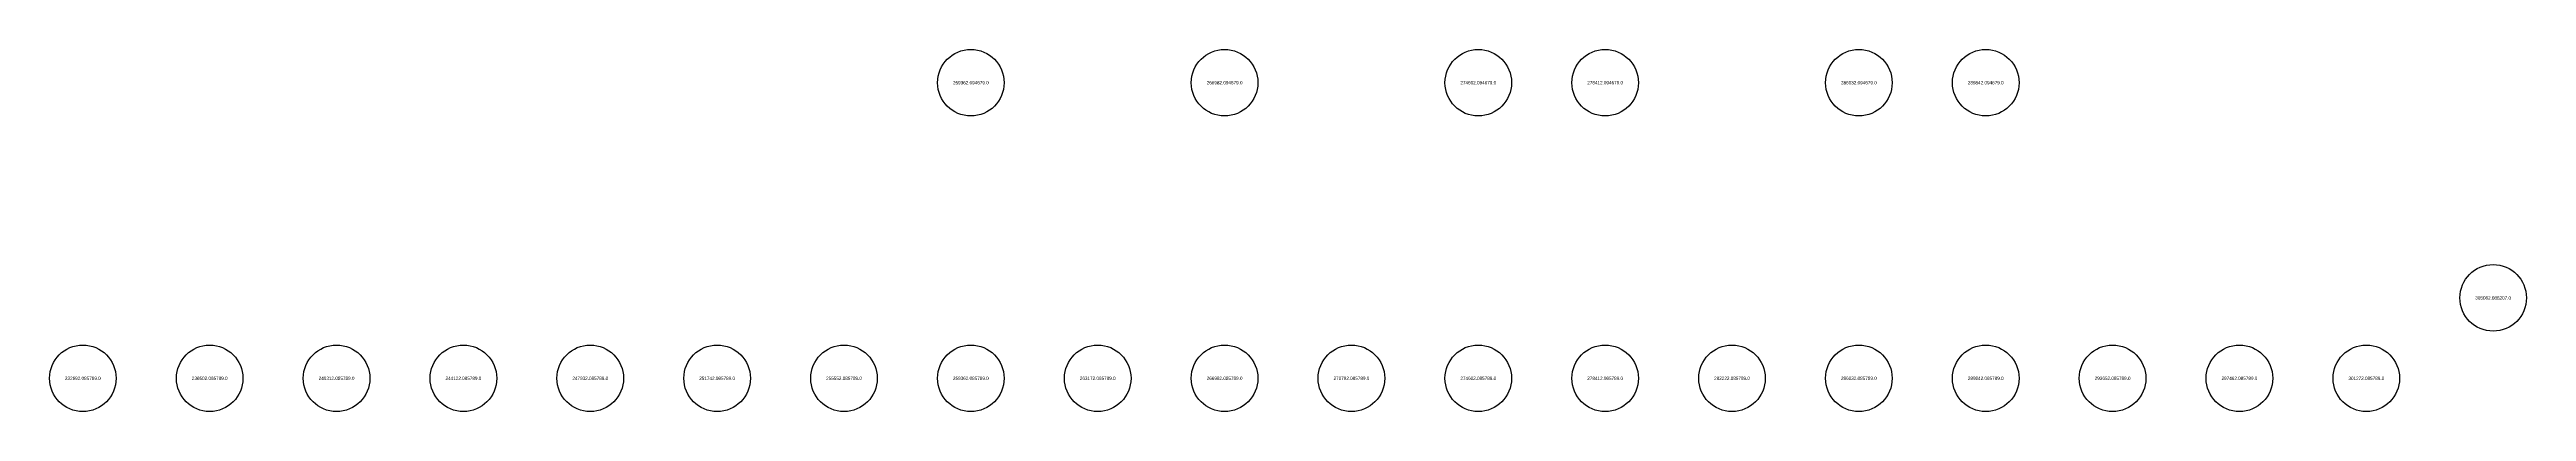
# Model space of a CAD drawing. Header units: metres. Extents: x -0.011 to 0.344, y -0.09 to 0.185.
# Drawn here: x 0.2317 to 0.3061, y 0.0848 to 0.0957 of the extents above; entities that cross this region are included whole.
import ezdxf
from ezdxf.enums import TextEntityAlignment as Align

# ---------------------------------------------------------------- set-up
doc = ezdxf.new("R2010")
doc.units = ezdxf.units.M

msp = doc.modelspace()

# ---------------------------------------------------------------- linework, layer by layer
at = {"layer": 'pins', "color": 2}
for centre in [(0.259362, 0.094679), (0.266982, 0.094679), (0.274602, 0.094679), (0.278412, 0.094679), (0.286032, 0.094679), (0.289842, 0.094679), (0.305082, 0.088207), (0.232692, 0.085789), (0.236502, 0.085789), (0.240312, 0.085789), (0.244122, 0.085789), (0.247932, 0.085789), (0.251742, 0.085789), (0.255552, 0.085789), (0.259362, 0.085789), (0.263172, 0.085789), (0.266982, 0.085789), (0.270792, 0.085789), (0.274602, 0.085789), (0.278412, 0.085789), (0.282222, 0.085789), (0.286032, 0.085789), (0.289842, 0.085789), (0.293652, 0.085789), (0.297462, 0.085789), (0.301272, 0.085789)]:
    msp.add_circle(centre, 0.001, dxfattribs=at)

# ---------------------------------------------------------------- texts
at = {"layer": 'pins-Cordinates', "color": 2}
for s, p in [('259362.094679.0', (0.259362, 0.094679)), ('266982.094679.0', (0.266982, 0.094679)), ('274602.094679.0', (0.274602, 0.094679)), ('278412.094679.0', (0.278412, 0.094679)), ('286032.094679.0', (0.286032, 0.094679)), ('289842.094679.0', (0.289842, 0.094679)), ('305082.088207.0', (0.305082, 0.088207)), ('232692.085789.0', (0.232692, 0.085789)), ('236502.085789.0', (0.236502, 0.085789)), ('240312.085789.0', (0.240312, 0.085789)), ('244122.085789.0', (0.244122, 0.085789)), ('247932.085789.0', (0.247932, 0.085789)), ('251742.085789.0', (0.251742, 0.085789)), ('255552.085789.0', (0.255552, 0.085789)), ('259362.085789.0', (0.259362, 0.085789)), ('263172.085789.0', (0.263172, 0.085789)), ('266982.085789.0', (0.266982, 0.085789)), ('270792.085789.0', (0.270792, 0.085789)), ('274602.085789.0', (0.274602, 0.085789)), ('278412.085789.0', (0.278412, 0.085789)), ('282222.085789.0', (0.282222, 0.085789)), ('286032.085789.0', (0.286032, 0.085789)), ('289842.085789.0', (0.289842, 0.085789)), ('293652.085789.0', (0.293652, 0.085789)), ('297462.085789.0', (0.297462, 0.085789)), ('301272.085789.0', (0.301272, 0.085789))]:
    msp.add_text(s, height=0.0001, dxfattribs=at).set_placement(p, align=Align.MIDDLE_CENTER)

doc.saveas('drawing.dxf')
